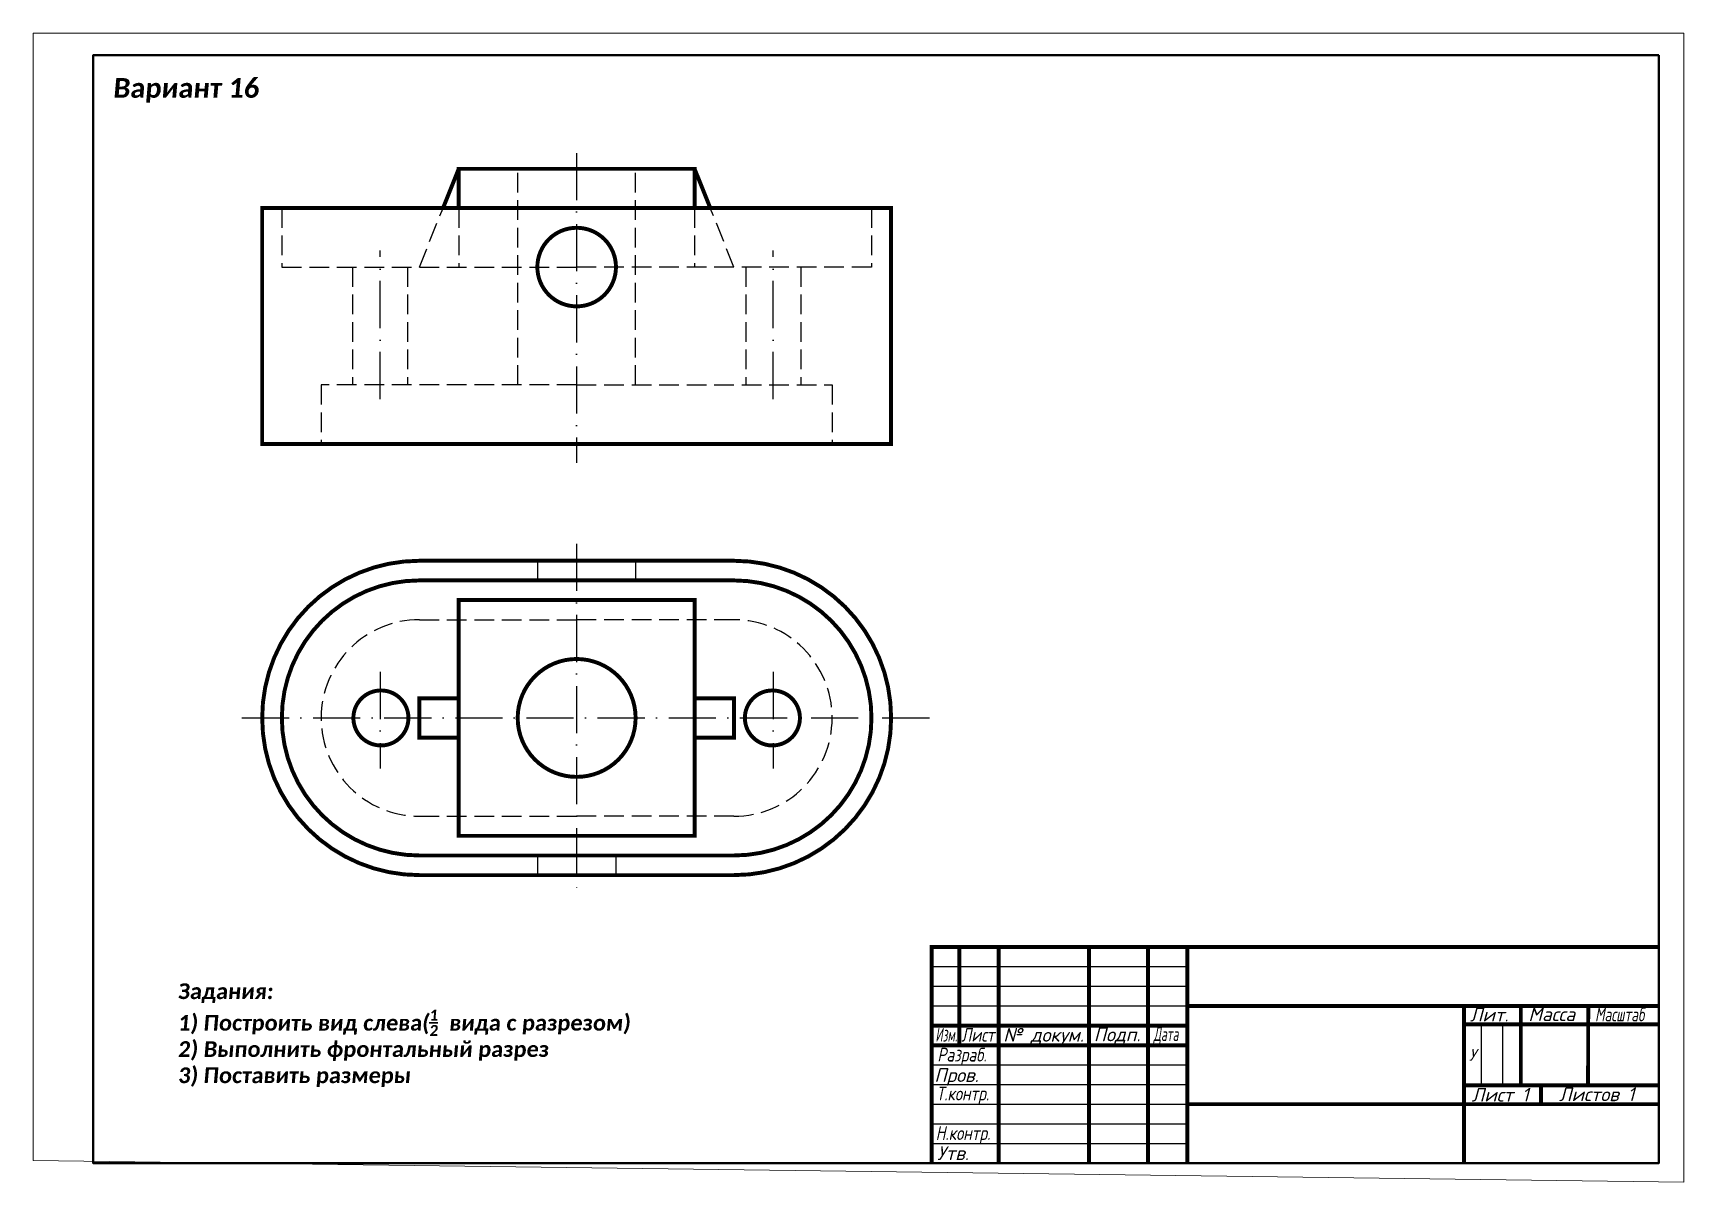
# Model space of a CAD drawing. Header units: millimetres. Extents: x 323 to 3799, y 181 to 802.
# Drawn here: x 3378.9 to 3798.9, y 180.9 to 473.2 of the extents above; entities that cross this region are included whole.
import ezdxf

# ---------------------------------------------------------------- set-up
doc = ezdxf.new("R2010")
doc.units = ezdxf.units.MM
doc.linetypes.add('ACAD_ISO10W100', pattern=[18, 12, -3, 0, -3])
doc.linetypes.add('DASHED', pattern=[7, 5, -2, 0])
doc.styles.get("Standard").update_dxf_attribs({"font": 'calibri.ttf'})
doc.styles.add('стиль1', font='calibrib.ttf', dxfattribs={"oblique": 5})

msp = doc.modelspace()

# ---------------------------------------------------------------- texts
at = {"color": 7, "lineweight": 0, "style": 'стиль1', "oblique": 5}
msp.add_text('Вариант 16', height=5, dxfattribs=at).set_placement((3399.23, 456.77))
at = {"color": 5, "lineweight": 30, "insert": (3415.78, 231.4), "char_height": 4, "width": 122.6531, "attachment_point": 1, "style": 'стиль1'}
msp.add_mtext('\\A1;{\\C7;Задания:\\P1) Построить вид слева(\\H0.7x;\\S1/2;\\H1.4286x;  вида с разрезом)\\P2) Выполнить фронтальный разрез\\P3) Поставить размеры}', dxfattribs=at)
at = {"char_height": 3.5}
for s, insert, width, attachment_point in [('{\\fISOCPEUR|b0|i1|c204|p34;Лит.}', (3744.47, 225.19), 14.4663, 1), ('{\\fISOCPEUR|b0|i1|c204|p34;Лит.}', (3744.47, 225.19), 14.4663, 1), ('{\\fISOCPEUR|b0|i1|c204|p34;Масса}', (3759.35, 225.31), 17.1298, 1), ('{\\fISOCPEUR|b0|i1|c204|p34;Масса}', (3759.35, 225.31), 17.1298, 1), ('{\\fISOCPEUR|b0|i1|c204|p34;\\W0.7;Масштаб}', (3776.31, 225.23), 18, 1), ('{\\fISOCPEUR|b0|i1|c204|p34;\\W0.7;Масштаб}', (3776.31, 225.23), 18, 1), ('\\W0.6;{\\fISOCPEUR|b0|i1|c204|p34;Изм.}', (3608.5, 220.08), 7, 1), ('{\\fISOCPEUR|b0|i1|c204|p34;\\W0.8;Лист}', (3615.1, 220.07), 10, 1), ('{\\fISOCPEUR|b0|i1|c204|p34;№ докум.}', (3625.76, 220.06), 23, 1), ('{\\fISOCPEUR|b0|i1|c204|p34;Подп.}', (3654.72, 218.13), 15, 5), ('{\\fISOCPEUR|b0|i1|c204|p34;\\W0.6;Дата}', (3664, 220.25), 10, 1), ('\\W0.8;{\\fISOCPEUR|b0|i1|c204|p34;Разраб.}', (3608.99, 215.01), 17, 1), ('{\\fISOCPEUR|b0|i1|c204|p34;Пров.}', (3608.23, 209.81), 17, 1), ('\\W0.8;{\\fISOCPEUR|b0|i1|c204|p34;Т.контр.}', (3615.45, 202.89), 17, 5), ('{\\fISOCPEUR|b0|i1|c204|p34;Лист 1}', (3744.93, 204.81), 19.6013, 1), ('{\\fISOCPEUR|b0|i1|c204|p34;Лист 1}', (3744.93, 204.81), 19.6013, 1), ('{\\fISOCPEUR|b0|i1|c204|p34;Листов 1}', (3767.13, 204.92), 30, 1), ('{\\fISOCPEUR|b0|i1|c204|p34;Листов 1}', (3767.13, 204.92), 30, 1), ('\\W0.8;{\\fISOCPEUR|b0|i1|c204|p34;Н.контр.}', (3608.56, 195.05), 17, 1), ('{\\fISOCPEUR|b0|i1|c204|p34;Утв.}', (3608.95, 189.93), 17, 1)]:
    msp.add_mtext(s, dxfattribs=dict(at, insert=insert, width=width, attachment_point=attachment_point))
at = {"color": 3, "insert": (3745.14, 213.22), "char_height": 3, "width": 4.3536, "attachment_point": 5}
msp.add_mtext('{\\fISOCPEUR|b0|i1|c204|p34;\\C256;У}', dxfattribs=at)
msp.add_mtext('{\\fISOCPEUR|b0|i1|c204|p34;\\C256;У}', dxfattribs=at)

# ---------------------------------------------------------------- linework, layer by layer
at = {"linetype": 'ACAD_ISO10W100'}
for p, q in [((3517.23, 442.7), (3517.23, 363.89)), ((3517.23, 442.7), (3517.23, 363.89)), ((3517.23, 442.7), (3517.23, 363.89)), ((3467.23, 380.07), (3467.23, 417.91)), ((3567.23, 380.07), (3567.23, 417.91)), ((3567.23, 380.07), (3567.23, 417.91)), ((3517.23, 343.27), (3517.23, 253.75)), ((3517.23, 343.27), (3517.23, 253.75)), ((3467.23, 310.65), (3467.23, 286.11)), ((3567.23, 310.65), (3567.23, 286.11)), ((3432.07, 298.94), (3607.19, 298.94))]:
    msp.add_line(p, q, dxfattribs=at)
at = {"linetype": 'DASHED'}
for p, q in [((3477.23, 413.68), (3483.23, 428.68)), ((3557.23, 413.68), (3551.23, 428.68)), ((3557.23, 413.68), (3551.23, 428.68)), ((3507.23, 338.94), (3507.23, 333.94)), ((3532.23, 338.94), (3532.23, 333.94)), ((3477.23, 323.94), (3517.23, 323.94)), ((3557.23, 323.94), (3517.23, 323.94)), ((3507.23, 263.94), (3507.23, 258.94)), ((3527.23, 263.94), (3527.23, 258.94))]:
    msp.add_line(p, q, dxfattribs=at)
for p, q in [((3672.57, 230.66), (3672.57, 240.66)), ((3607.57, 235.66), (3672.57, 235.66)), ((3607.57, 230.66), (3672.57, 230.66)), ((3607.57, 225.66), (3672.57, 225.66)), ((3757.43, 225.66), (3742.96, 225.66)), ((3757.43, 225.66), (3742.96, 225.66)), ((3747.32, 220.98), (3747.32, 205.46)), ((3747.32, 220.98), (3747.32, 205.46)), ((3752.79, 220.98), (3752.79, 205.46)), ((3752.79, 220.98), (3752.79, 205.46)), ((3607.57, 210.66), (3672.57, 210.66)), ((3607.57, 205.66), (3672.57, 205.66)), ((3607.57, 200.66), (3672.57, 200.66)), ((3607.57, 195.66), (3672.57, 195.66)), ((3607.57, 190.66), (3672.57, 190.66))]:
    msp.add_line(p, q)
at = {"lineweight": 0}
msp.add_lwpolyline([(3378.93, 473.24), (3798.93, 473.24), (3798.93, 180.85), (3378.93, 186.3)], close=True, dxfattribs=at)
at = {"lineweight": 40}
msp.add_lwpolyline([(3792.57, 467.6), (3792.57, 185.66), (3394.22, 185.66), (3394.22, 467.6)], close=True, dxfattribs=at)
at = {"const_width": 1}
for points in [[(3517.23, 438.68), (3487.23, 438.68), (3487.23, 428.68), (3517.23, 428.68), (3437.23, 428.68), (3437.23, 368.68), (3517.23, 368.68)], [(3487.23, 438.68), (3483.23, 428.68)], [(3517.23, 438.68), (3547.23, 438.68), (3547.23, 428.68), (3517.23, 428.68), (3597.23, 428.68), (3597.23, 368.68), (3517.23, 368.68)], [(3517.23, 438.68), (3547.23, 438.68), (3547.23, 428.68), (3517.23, 428.68), (3597.23, 428.68), (3597.23, 368.68), (3517.23, 368.68)], [(3547.23, 438.68), (3551.23, 428.68)], [(3547.23, 438.68), (3551.23, 428.68)], [(3517.23, 328.94), (3487.23, 328.94), (3487.23, 268.94), (3517.23, 268.94)], [(3517.23, 328.94), (3547.23, 328.94), (3547.23, 268.94), (3517.23, 268.94)], [(3487.23, 303.94), (3477.23, 303.94), (3477.23, 293.94), (3487.23, 293.94)], [(3547.23, 303.94), (3557.23, 303.94), (3557.23, 293.94), (3547.23, 293.94)]]:
    msp.add_lwpolyline(points, dxfattribs=at)
at = {"linetype": 'DASHED'}
for points in [[(3502.23, 383.68), (3502.23, 438.68)], [(3532.23, 383.68), (3532.23, 438.68)], [(3532.23, 383.68), (3532.23, 438.68)], [(3442.23, 428.68), (3442.23, 413.68), (3517.23, 413.68)], [(3487.23, 428.68), (3487.23, 413.68)], [(3592.23, 428.68), (3592.23, 413.68), (3517.23, 413.68)], [(3592.23, 428.68), (3592.23, 413.68), (3517.23, 413.68)], [(3547.23, 428.68), (3547.23, 413.68)], [(3547.23, 428.68), (3547.23, 413.68)], [(3460.23, 413.68), (3460.23, 383.68)], [(3474.23, 413.68), (3474.23, 383.68)], [(3560.23, 413.68), (3560.23, 383.68)], [(3560.23, 413.68), (3560.23, 383.68)], [(3574.23, 413.68), (3574.23, 383.68)], [(3574.23, 413.68), (3574.23, 383.68)], [(3517.23, 383.68), (3452.23, 383.68), (3452.23, 368.68)], [(3517.23, 383.68), (3582.23, 383.68), (3582.23, 368.68)], [(3517.23, 383.68), (3582.23, 383.68), (3582.23, 368.68)]]:
    msp.add_lwpolyline(points, dxfattribs=at)
at = {"const_width": 1}
for points in [[(3517.23, 423.68, -1), (3517.23, 403.68, -1), (3517.23, 423.68, -0.553613)], [(3517.23, 423.68, 1), (3517.23, 403.68, 1), (3517.23, 423.68, 0.553613)], [(3517.23, 423.68, -1), (3517.23, 403.68, -1), (3517.23, 423.68, -0.553613)], [(3517.23, 338.94), (3477.23, 338.94, 1), (3477.23, 258.94), (3517.23, 258.94)], [(3517.23, 338.94), (3557.23, 338.94, -1), (3557.23, 258.94), (3517.23, 258.94)], [(3517.23, 333.94), (3477.23, 333.94, 1), (3477.23, 263.94), (3517.23, 263.94)], [(3517.23, 333.94), (3557.23, 333.94, -1), (3557.23, 263.94), (3517.23, 263.94)], [(3517.23, 313.94, -1), (3517.23, 283.94, -1), (3517.23, 313.94, 0.137499)], [(3467.43, 305.94, 0.971624), (3467.03, 291.95, 1.059288), (3467.03, 305.93, -0.212847)], [(3567.03, 305.94, -0.971624), (3567.43, 291.95, -1.059288), (3567.43, 305.93, 0.212847)]]:
    msp.add_lwpolyline(points, format="xyb", dxfattribs=at)
at = {"linetype": 'DASHED'}
for points in [[(3477.23, 323.94, 1), (3477.23, 273.94), (3517.23, 273.94)], [(3557.23, 323.94, -1), (3557.23, 273.94), (3517.23, 273.94)]]:
    msp.add_lwpolyline(points, format="xyb", dxfattribs=at)
at = {"lineweight": 40, "const_width": 1}
for points in [[(3792.57, 240.66), (3607.57, 240.66), (3607.57, 185.66)], [(3792.57, 240.66), (3607.57, 240.66), (3607.57, 185.66)], [(3614.57, 240.66), (3614.57, 215.66)], [(3624.57, 240.66), (3624.57, 185.66)], [(3647.57, 240.66), (3647.57, 185.66)], [(3662.57, 240.66), (3662.57, 185.66)], [(3672.57, 240.66), (3672.57, 185.66)], [(3672.57, 225.66), (3792.57, 225.66)], [(3672.57, 225.66), (3792.57, 225.66)], [(3742.96, 225.66), (3742.96, 185.66)], [(3742.96, 225.66), (3742.96, 185.66)], [(3757.43, 205.46), (3757.43, 225.66)], [(3757.43, 205.46), (3757.43, 225.66)], [(3774.57, 225.66), (3774.54, 205.46)], [(3774.57, 225.66), (3774.54, 205.46)], [(3607.57, 220.66), (3672.57, 220.66)], [(3742.96, 220.98), (3792.57, 220.98)], [(3742.96, 220.98), (3792.57, 220.98)], [(3607.57, 215.66), (3672.57, 215.66)], [(3757.43, 205.46), (3742.96, 205.46)], [(3757.43, 205.46), (3742.96, 205.46)], [(3757.43, 205.46), (3792.57, 205.46)], [(3757.43, 205.46), (3792.57, 205.46)], [(3762.57, 205.46), (3762.57, 200.66)], [(3762.57, 205.46), (3762.57, 200.66)], [(3672.57, 200.66), (3792.57, 200.66)], [(3672.57, 200.66), (3792.57, 200.66)]]:
    msp.add_lwpolyline(points, dxfattribs=at)

msp.set_redraw_order([(e.dxf.handle, doc.entitydb.next_handle()) for e in msp.query("TEXT MTEXT ATTDEF DIMENSION ARC_DIMENSION")])  # texts and dimensions are drawn at this point

doc.saveas('drawing.dxf')
